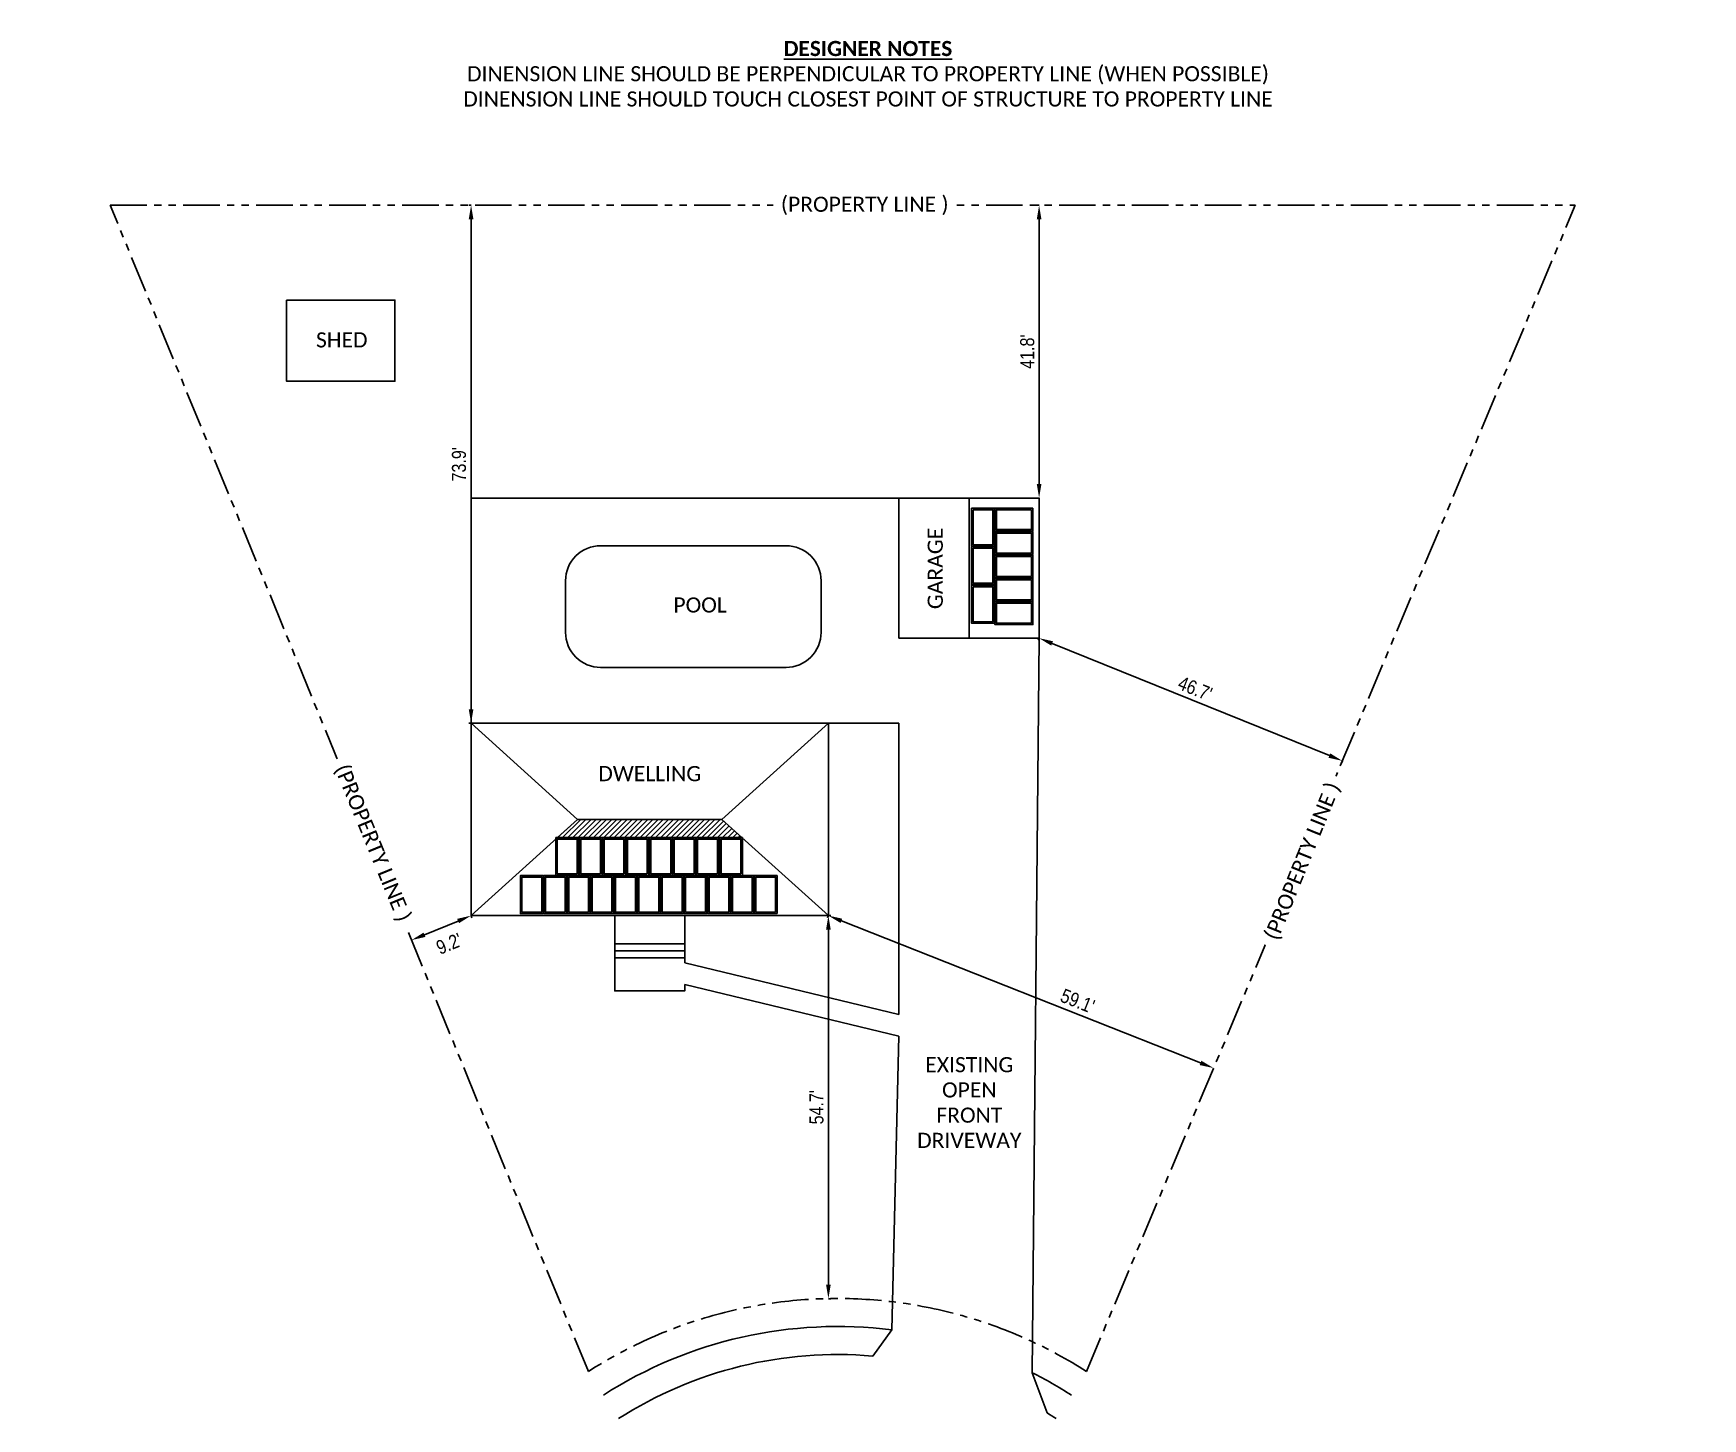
# Model space of a CAD drawing. Header units: feet. Extents: x -13431 to 10992, y 10370 to 29871.
# Drawn here: x -755 to 2104, y 15561 to 17934 of the extents above; entities that cross this region are included whole.
import ezdxf

# ---------------------------------------------------------------- set-up
doc = ezdxf.new("R2010")
doc.units = ezdxf.units.FT
doc.header["$MEASUREMENT"] = 0
doc.linetypes.add('PHANTOM', pattern=[2.5, 1.25, -0.25, 0.25, -0.25, 0.25, -0.25])
doc.layers.add('LOCKED (NO PRINT)', color=7, linetype='Continuous', plot=False)
doc.layers.add('MODULE FRAME', color=9, linetype='Continuous')
doc.styles.add('1SIXTEENTH', font='technic_.ttf', dxfattribs={"height": 24})
doc.dimstyles.new('DESIGN', dxfattribs={"dimscale": 0, "dimtxt": 24, "dimasz": 24, "dimexe": 0, "dimexo": 4, "dimgap": 8, "dimtad": 1, "dimdec": 1, "dimlfac": 0.083333, "dimzin": 3, "dimdsep": 46, "dimtxsty": '1SIXTEENTH', "dimcen": 24, "dimclrd": 1, "dimclre": 1, "dimclrt": 7, "dimadec": 0, "dimazin": 0, "dimtfac": 1, "dimtdec": 1, "dimtofl": 0, "dimtmove": 2, "dimatfit": 3, "dimfxl": 1, "dimfrac": 2, "dimtolj": 1, "dimtzin": 0, "dimarcsym": 1})

msp = doc.modelspace()

# ---------------------------------------------------------------- texts
at = {"insert": (848.05, 16102.04), "char_height": 25.92, "attachment_point": 5, "style": '1SIXTEENTH', "bg_fill": 3, "box_fill_scale": 1.5, "bg_fill_color": 256, "bg_fill_transparency": 0}
msp.add_mtext_dynamic_manual_height_columns('{\\fCalibri|b0|i0|c0|p34;EXISTING\\POPEN FRONT DRIVEWAY}', width=2, gutter_width=370.67, heights=[0], dxfattribs=at)
at = {"layer": 'LOCKED (NO PRINT)', "insert": (674.54, 17864.25), "char_height": 25.92, "attachment_point": 5, "style": '1SIXTEENTH', "bg_fill": 2}
msp.add_mtext_dynamic_manual_height_columns('{\\fCalibri|b1|i0|c0|p34;\\LDESIGNER NOTES\\P\\fCalibri|b0|i0|c0|p34;\\lDINENSION LINE SHOULD BE PERPENDICULAR TO PROPERTY LINE (WHEN POSSIBLE)\\P\\W1;DINENSION LINE SHOULD TOUCH CLOSEST POINT OF STRUCTURE TO PROPERTY LINE}', width=2833.1198, gutter_width=370.67, heights=[0], dxfattribs=at)

# ---------------------------------------------------------------- blocks, each defined once
blk = doc.blocks.new('*D136')
at = {"color": 1, "lineweight": -2, "transparency": 16777216}
for p, q in [((-27.5, 16413), (-85.1, 16389.4)), ((-3.8, 16418.5), (-5.3, 16422.2)), ((-105.8, 16376.6), (-107.3, 16380.3))]:
    blk.add_line(p, q, dxfattribs=at)
at = {"color": 1, "transparency": 16777216}
for points in [[(-29.1, 16416.7), (-26, 16409.3), (-5.3, 16422.2)], [(-86.7, 16393.1), (-83.6, 16385.7), (-107.3, 16380.3)]]:
    blk.add_solid(points, dxfattribs=at)
at = {"layer": 'Defpoints', "color": 0, "transparency": 16777216}
for p in [(-5.3, 16422.2), (-107.3, 16380.3), (-107.3, 16380.3)]:
    blk.add_point(p, dxfattribs=at)
at = {"color": 7, "transparency": 16777216, "insert": (-43, 16374.1), "char_height": 24, "attachment_point": 5, "rotation": 22.2896, "style": '1SIXTEENTH'}
blk.add_mtext("\\A1;9.2'", dxfattribs=at)
blk = doc.blocks.new('*D137')
at = {"color": 1, "lineweight": -2, "transparency": 16777216}
for p, q in [((610.7, 16422.2), (606.7, 16422.2)), ((606.7, 16398.2), (606.7, 15789.9)), ((610.7, 15765.9), (606.7, 15765.9))]:
    blk.add_line(p, q, dxfattribs=at)
at = {"color": 1, "transparency": 16777216}
for points in [[(602.7, 16398.2), (610.7, 16398.2), (606.7, 16422.2)], [(602.7, 15789.9), (610.7, 15789.9), (606.7, 15765.9)]]:
    blk.add_solid(points, dxfattribs=at)
at = {"layer": 'Defpoints', "color": 0, "transparency": 16777216}
for p in [(606.7, 16422.2), (606.7, 15765.9), (606.7, 15765.9)]:
    blk.add_point(p, dxfattribs=at)
at = {"color": 7, "transparency": 16777216, "insert": (586.4, 16094), "char_height": 24, "attachment_point": 5, "rotation": 90, "style": '1SIXTEENTH'}
blk.add_mtext("\\A1;54.7'", dxfattribs=at)
blk = doc.blocks.new('*D134')
at = {"color": 1, "lineweight": -2, "transparency": 16777216}
for p, q in [((605.2, 16418.4), (606.7, 16422.2)), ((629, 16413.3), (1244.2, 16169.9)), ((1265, 16157.3), (1266.5, 16161.1))]:
    blk.add_line(p, q, dxfattribs=at)
at = {"color": 1, "transparency": 16777216}
for points in [[(630.4, 16417), (627.5, 16409.6), (606.7, 16422.2)], [(1245.6, 16173.6), (1242.7, 16166.2), (1266.5, 16161.1)]]:
    blk.add_solid(points, dxfattribs=at)
at = {"layer": 'Defpoints', "color": 0, "transparency": 16777216}
for p in [(606.7, 16422.2), (1266.5, 16161.1), (1266.5, 16161.1)]:
    blk.add_point(p, dxfattribs=at)
at = {"color": 7, "transparency": 16777216, "insert": (1033.6, 16275.9), "char_height": 24, "attachment_point": 5, "rotation": 338.4121, "style": '1SIXTEENTH'}
blk.add_mtext("\\A1;59.1'", dxfattribs=at)
blk = doc.blocks.new('*D135')
at = {"color": 1, "lineweight": -2, "transparency": 16777216}
for p, q in [((966.1, 16893.8), (967.6, 16897.5)), ((989.8, 16888.5), (1464.8, 16696.4)), ((1485.5, 16683.6), (1487, 16687.3))]:
    blk.add_line(p, q, dxfattribs=at)
at = {"color": 1, "transparency": 16777216}
for points in [[(991.3, 16892.2), (988.3, 16884.8), (967.6, 16897.5)], [(1466.3, 16700.1), (1463.3, 16692.6), (1487, 16687.3)]]:
    blk.add_solid(points, dxfattribs=at)
at = {"layer": 'Defpoints', "color": 0, "transparency": 16777216}
for p in [(967.6, 16897.5), (1487, 16687.3), (1487, 16687.3)]:
    blk.add_point(p, dxfattribs=at)
at = {"color": 7, "transparency": 16777216, "insert": (1234.9, 16811.2), "char_height": 24, "attachment_point": 5, "rotation": 337.9715, "style": '1SIXTEENTH'}
blk.add_mtext("\\A1;46.7'", dxfattribs=at)
blk = doc.blocks.new('*D138')
at = {"color": 1, "lineweight": -2, "transparency": 16777216}
for p, q in [((963.6, 17639), (967.6, 17639)), ((967.6, 17161.5), (967.6, 17615)), ((963.6, 17137.5), (967.6, 17137.5))]:
    blk.add_line(p, q, dxfattribs=at)
at = {"color": 1, "transparency": 16777216}
for points in [[(963.6, 17615), (971.6, 17615), (967.6, 17639)], [(963.6, 17161.5), (971.6, 17161.5), (967.6, 17137.5)]]:
    blk.add_solid(points, dxfattribs=at)
at = {"layer": 'Defpoints', "color": 0, "transparency": 16777216}
for p in [(967.6, 17639), (967.6, 17639), (967.6, 17137.5)]:
    blk.add_point(p, dxfattribs=at)
at = {"color": 7, "transparency": 16777216, "insert": (947.4, 17388.3), "char_height": 24, "attachment_point": 5, "rotation": 90, "style": '1SIXTEENTH'}
blk.add_mtext("\\A1;41.8'", dxfattribs=at)
blk = doc.blocks.new('*D139')
at = {"color": 1, "lineweight": -2, "transparency": 16777216}
for p, q in [((-9.3, 17639), (-5.3, 17639)), ((-5.3, 16775.7), (-5.3, 17615)), ((-9.3, 16751.7), (-5.3, 16751.7))]:
    blk.add_line(p, q, dxfattribs=at)
at = {"color": 1, "transparency": 16777216}
for points in [[(-9.3, 17615), (-1.3, 17615), (-5.3, 17639)], [(-9.3, 16775.7), (-1.3, 16775.7), (-5.3, 16751.7)]]:
    blk.add_solid(points, dxfattribs=at)
at = {"layer": 'Defpoints', "color": 0, "transparency": 16777216}
for p in [(-5.3, 17639), (-5.3, 17639), (-5.3, 16751.7)]:
    blk.add_point(p, dxfattribs=at)
at = {"color": 7, "transparency": 16777216, "insert": (-26, 17195.4), "char_height": 24, "attachment_point": 5, "rotation": 90, "style": '1SIXTEENTH'}
blk.add_mtext("\\A1;73.9'", dxfattribs=at)

# ---------------------------------------------------------------- dimensions: what is measured, and where the dimension line sits
for p1, p2, picture, middle in [((-5.34, 16751.68), (-5.34, 17639.04), '*D139', (-25.96, 17195.36)), ((967.6, 17137.52), (967.6, 17639.04), '*D138', (947.37, 17388.28)), ((967.6, 16897.52), (1487.05, 16687.35), '*D135', (1234.9, 16811.17)), ((606.66, 16422.15), (606.66, 15765.87), '*D137', (586.38, 16094.01))]:
    dim = msp.add_aligned_dim(p1=p1, p2=p2, distance=0, dimstyle='DESIGN', override={"dimscale": 1, "dimpost": "'"})
    dim.commit()
    dim.dimension.update_dxf_attribs({"geometry": picture, "text_midpoint": middle})
dim = msp.add_linear_dim(base=(-107.35, 16380.34), p1=(-5.34, 16422.15), p2=(-107.35, 16380.34), angle=202.28962, dimstyle='DESIGN', override={"dimscale": 1, "dimpost": "'"})
dim.commit()
dim.dimension.update_dxf_attribs({"geometry": '*D136', "text_midpoint": (-43.02, 16374.11), "dimtype": 161})

# ---------------------------------------------------------------- hatches: boundary and pattern name
h = msp.add_hatch()
h.set_pattern_fill('ANSI31', color=9, scale=50)
h.set_pattern_definition([(45, (480.335, 4280.593), (-4.4194174, 4.4194174), [])])
h.paths.add_polyline_path([(424.15, 16586.91), (177.16, 16586.91), (142.88, 16555.97), (458.43, 16555.97)])

# ---------------------------------------------------------------- linework, layer by layer
at = {"color": 3, "linetype": 'PHANTOM', "ltscale": 50}
for p, q in [((195.56, 15641.39), (-623.31, 17639.04)), ((-623.31, 17639.04), (1885.88, 17639.04)), ((1048.71, 15641.39), (1885.88, 17639.04))]:
    msp.add_line(p, q, dxfattribs=at)
at = {"color": 4}
for p, q in [((-5.34, 16751.68), (-5.34, 17137.52)), ((-5.34, 17137.52), (727.6, 17137.52)), ((967.6, 16897.52), (955.6, 15639.26)), ((606.66, 16751.68), (727.6, 16751.68)), ((727.6, 16751.68), (727.6, 16252.67)), ((240.66, 16422.15), (240.66, 16333.24)), ((360.66, 16422.15), (360.66, 16341.3)), ((360.66, 16374.15), (240.66, 16374.15)), ((360.66, 16362.15), (240.66, 16362.15)), ((360.66, 16350.15), (240.66, 16350.15)), ((360.66, 16341.3), (727.6, 16252.67)), ((360.66, 16304.26), (727.6, 16215.64)), ((727.6, 16215.64), (715.6, 15712.44)), ((715.6, 15712.44), (682.57, 15667.71)), ((955.6, 15639.26), (981.34, 15570.25))]:
    msp.add_line(p, q, dxfattribs=at)
at = {"color": 3}
for p, q in [((-5.34, 16751.68), (606.66, 16751.68)), ((-5.34, 16422.15), (-5.34, 16751.68)), ((-5.34, 16751.68), (177.16, 16586.91)), ((606.66, 16751.68), (424.15, 16586.91)), ((606.66, 16751.68), (606.66, 16422.15)), ((177.16, 16586.91), (-5.34, 16422.15)), ((-5.34, 16422.15), (177.16, 16586.91)), ((424.15, 16586.91), (177.16, 16586.91)), ((424.15, 16586.91), (606.66, 16422.15)), ((606.66, 16422.15), (424.15, 16586.91)), ((606.66, 16422.15), (-5.34, 16422.15))]:
    msp.add_line(p, q, dxfattribs=at)
at = {"color": 1}
msp.add_line((299.66, 16586.91), (300.32, 16586.91), dxfattribs=at)
at = {"color": 3}
msp.add_lwpolyline([(-321.41, 17476.75), (-135.72, 17476.75), (-135.72, 17337.58), (-321.41, 17337.58)], close=True, dxfattribs=at)
at = {"color": 3, "flags": 128}
for points in [[(727.6, 17137.52), (967.6, 17137.52), (967.6, 16897.52), (727.6, 16897.52), (727.6, 17137.52)], [(847.6, 16897.52), (847.6, 17137.52)]]:
    msp.add_lwpolyline(points, dxfattribs=at)
at = {"color": 3}
msp.add_lwpolyline([(216.46, 17055.85), (534.22, 17055.85, -0.4142136), (594.22, 16995.85), (594.22, 16907.43, -0.4142136), (534.22, 16847.43), (216.46, 16847.43, -0.4142136), (156.46, 16907.43), (156.46, 16995.85, -0.4142136)], format="xyb", close=True, dxfattribs=at)
at = {"flags": 128}
msp.add_lwpolyline([(177.16, 16586.91), (142.88, 16555.97), (458.43, 16555.97), (424.15, 16586.91)], close=True, dxfattribs=at)
at = {"color": 4, "flags": 128}
msp.add_lwpolyline([(240.66, 16333.24), (240.66, 16293.26), (360.66, 16293.26), (360.66, 16304.26)], dxfattribs=at)
at = {"color": 3, "linetype": 'PHANTOM', "ltscale": 50}
msp.add_arc((622.13, 14975.76), 790.59, 57.34581, 122.65419, dxfattribs=at)
at = {"color": 4}
for radius, start, end in [(742.59, 82.76938, 122.65419), (694.59, 85.00864, 122.65419), (742.59, 57.34581, 63.31669), (694.59, 57.34581, 58.85808)]:
    msp.add_arc((622.13, 14975.76), radius, start, end, dxfattribs=at)
at = {"layer": 'MODULE FRAME', "color": 7, "linetype": 'Continuous', "flags": 128}
for points in [[(851.89, 17119.94), (890.94, 17119.94), (890.94, 17054.99), (851.89, 17054.99)], [(956.89, 17119.94), (956.89, 17080.89), (891.94, 17080.89), (891.94, 17119.94)], [(956.89, 17079.89), (956.89, 17040.84), (891.94, 17040.84), (891.94, 17079.89)], [(851.89, 17053.99), (890.94, 17053.99), (890.94, 16989.04), (851.89, 16989.04)], [(956.89, 17039.84), (956.89, 17000.79), (891.94, 17000.79), (891.94, 17039.84)], [(851.89, 16988.04), (890.94, 16988.04), (890.94, 16923.09), (851.89, 16923.09)], [(956.89, 16999.79), (956.89, 16960.74), (891.94, 16960.74), (891.94, 16999.79)], [(956.89, 16959.74), (956.89, 16920.69), (891.94, 16920.69), (891.94, 16959.74)], [(178.95, 16491.02), (139.9, 16491.02), (139.9, 16555.97), (178.95, 16555.97)], [(219, 16491.02), (179.95, 16491.02), (179.95, 16555.97), (219, 16555.97)], [(259.05, 16491.02), (220, 16491.02), (220, 16555.97), (259.05, 16555.97)], [(299.1, 16491.02), (260.05, 16491.02), (260.05, 16555.97), (299.1, 16555.97)], [(339.15, 16491.02), (300.1, 16491.02), (300.1, 16555.97), (339.15, 16555.97)], [(379.2, 16491.02), (340.15, 16491.02), (340.15, 16555.97), (379.2, 16555.97)], [(419.25, 16491.02), (380.2, 16491.02), (380.2, 16555.97), (419.25, 16555.97)], [(459.3, 16491.02), (420.25, 16491.02), (420.25, 16555.97), (459.3, 16555.97)], [(118.37, 16425.82), (79.32, 16425.82), (79.32, 16490.77), (118.37, 16490.77)], [(158.42, 16425.82), (119.37, 16425.82), (119.37, 16490.77), (158.42, 16490.77)], [(198.47, 16425.82), (159.42, 16425.82), (159.42, 16490.77), (198.47, 16490.77)], [(238.52, 16425.82), (199.47, 16425.82), (199.47, 16490.77), (238.52, 16490.77)], [(278.57, 16425.82), (239.52, 16425.82), (239.52, 16490.77), (278.57, 16490.77)], [(318.62, 16425.82), (279.57, 16425.82), (279.57, 16490.77), (318.62, 16490.77)], [(358.67, 16425.82), (319.62, 16425.82), (319.62, 16490.77), (358.67, 16490.77)], [(398.72, 16425.82), (359.67, 16425.82), (359.67, 16490.77), (398.72, 16490.77)], [(438.77, 16425.82), (399.72, 16425.82), (399.72, 16490.77), (438.77, 16490.77)], [(478.82, 16425.82), (439.77, 16425.82), (439.77, 16490.77), (478.82, 16490.77)], [(518.87, 16425.82), (479.82, 16425.82), (479.82, 16490.77), (518.87, 16490.77)]]:
    msp.add_lwpolyline(points, close=True, dxfattribs=at)
at = {"layer": 'MODULE FRAME', "color": 8, "linetype": 'Continuous', "flags": 128}
for points in [[(854.41, 17117.43), (888.42, 17117.43), (888.42, 17057.51), (854.41, 17057.51)], [(954.37, 17117.43), (954.37, 17083.41), (894.46, 17083.41), (894.46, 17117.43)], [(954.37, 17077.38), (954.37, 17043.36), (894.46, 17043.36), (894.46, 17077.38)], [(854.41, 17051.48), (888.42, 17051.48), (888.42, 16991.56), (854.41, 16991.56)], [(954.37, 17037.33), (954.37, 17003.31), (894.46, 17003.31), (894.46, 17037.33)], [(854.41, 16985.53), (888.42, 16985.53), (888.42, 16925.61), (854.41, 16925.61)], [(954.37, 16997.28), (954.37, 16963.26), (894.46, 16963.26), (894.46, 16997.28)], [(954.37, 16957.23), (954.37, 16923.21), (894.46, 16923.21), (894.46, 16957.23)], [(176.43, 16493.54), (142.42, 16493.54), (142.42, 16553.45), (176.43, 16553.45)], [(216.48, 16493.54), (182.47, 16493.54), (182.47, 16553.45), (216.48, 16553.45)], [(256.53, 16493.54), (222.52, 16493.54), (222.52, 16553.45), (256.53, 16553.45)], [(296.58, 16493.54), (262.57, 16493.54), (262.57, 16553.45), (296.58, 16553.45)], [(336.63, 16493.54), (302.62, 16493.54), (302.62, 16553.45), (336.63, 16553.45)], [(376.68, 16493.54), (342.67, 16493.54), (342.67, 16553.45), (376.68, 16553.45)], [(416.73, 16493.54), (382.72, 16493.54), (382.72, 16553.45), (416.73, 16553.45)], [(456.78, 16493.54), (422.77, 16493.54), (422.77, 16553.45), (456.78, 16553.45)], [(115.86, 16428.34), (81.84, 16428.34), (81.84, 16488.25), (115.86, 16488.25)], [(155.91, 16428.34), (121.89, 16428.34), (121.89, 16488.25), (155.91, 16488.25)], [(195.96, 16428.34), (161.94, 16428.34), (161.94, 16488.25), (195.96, 16488.25)], [(236.01, 16428.34), (201.99, 16428.34), (201.99, 16488.25), (236.01, 16488.25)], [(276.06, 16428.34), (242.04, 16428.34), (242.04, 16488.25), (276.06, 16488.25)], [(316.11, 16428.34), (282.09, 16428.34), (282.09, 16488.25), (316.11, 16488.25)], [(356.16, 16428.34), (322.14, 16428.34), (322.14, 16488.25), (356.16, 16488.25)], [(396.21, 16428.34), (362.19, 16428.34), (362.19, 16488.25), (396.21, 16488.25)], [(436.26, 16428.34), (402.24, 16428.34), (402.24, 16488.25), (436.26, 16488.25)], [(476.31, 16428.34), (442.29, 16428.34), (442.29, 16488.25), (476.31, 16488.25)], [(516.36, 16428.34), (482.34, 16428.34), (482.34, 16488.25), (516.36, 16488.25)]]:
    msp.add_lwpolyline(points, close=True, dxfattribs=at)

msp.set_redraw_order([(e.dxf.handle, doc.entitydb.next_handle()) for e in msp.query("TEXT MTEXT ATTDEF DIMENSION ARC_DIMENSION")])  # texts and dimensions are drawn at this point

# ---------------------------------------------------------------- next in the draw order: texts
at = {"char_height": 25.92, "attachment_point": 5, "style": '1SIXTEENTH', "bg_fill": 3, "box_fill_scale": 1.5, "bg_fill_color": 256, "bg_fill_transparency": 0}
for s, width, insert in [('{\\fCalibri|b0|i0|c0|p34;(PROPERTY LINE )}', 286.8906, (668.97, 17637.99)), ('{\\fCalibri|b0|i0|c0|p34;SHED}', 86.2927, (-226.75, 17408.33)), ('{\\fCalibri|b0|i0|c0|p34;POOL}', 210.3609, (386.94, 16954.23)), ('{\\fCalibri|b0|i0|c0|p34;DWELLING}', 183.5817, (300.71, 16665.31))]:
    msp.add_mtext_dynamic_manual_height_columns(s, width=width, gutter_width=370.67, heights=[0], dxfattribs=dict(at, insert=insert))
for s, width, insert, rotation in [('{\\fCalibri|b0|i0|c0|p34;GARAGE}', 146.5838, (789.8, 17016.9), 90), ('{\\fCalibri|b0|i0|c0|p34;(PROPERTY LINE )}', 286.8906, (-175.56, 16545.83), 292.34811), ('{\\fCalibri|b0|i0|c0|p34;(PROPERTY LINE )}', 286.8906, (1420.53, 16514.74), 67.96746)]:
    msp.add_mtext_dynamic_manual_height_columns(s, width=width, gutter_width=370.67, heights=[0], dxfattribs=dict(at, insert=insert, rotation=rotation))

# ---------------------------------------------------------------- next in the draw order: dimensions: what is measured, and where the dimension line sits
dim = msp.add_linear_dim(base=(1266.49, 16161.07), p1=(606.66, 16422.15), p2=(1266.49, 16161.07), angle=338.41206, dimstyle='DESIGN', override={"dimscale": 1, "dimpost": "'"})
dim.commit()
dim.dimension.update_dxf_attribs({"geometry": '*D134', "text_midpoint": (1033.6, 16275.94), "dimtype": 161})

doc.saveas('drawing.dxf')
